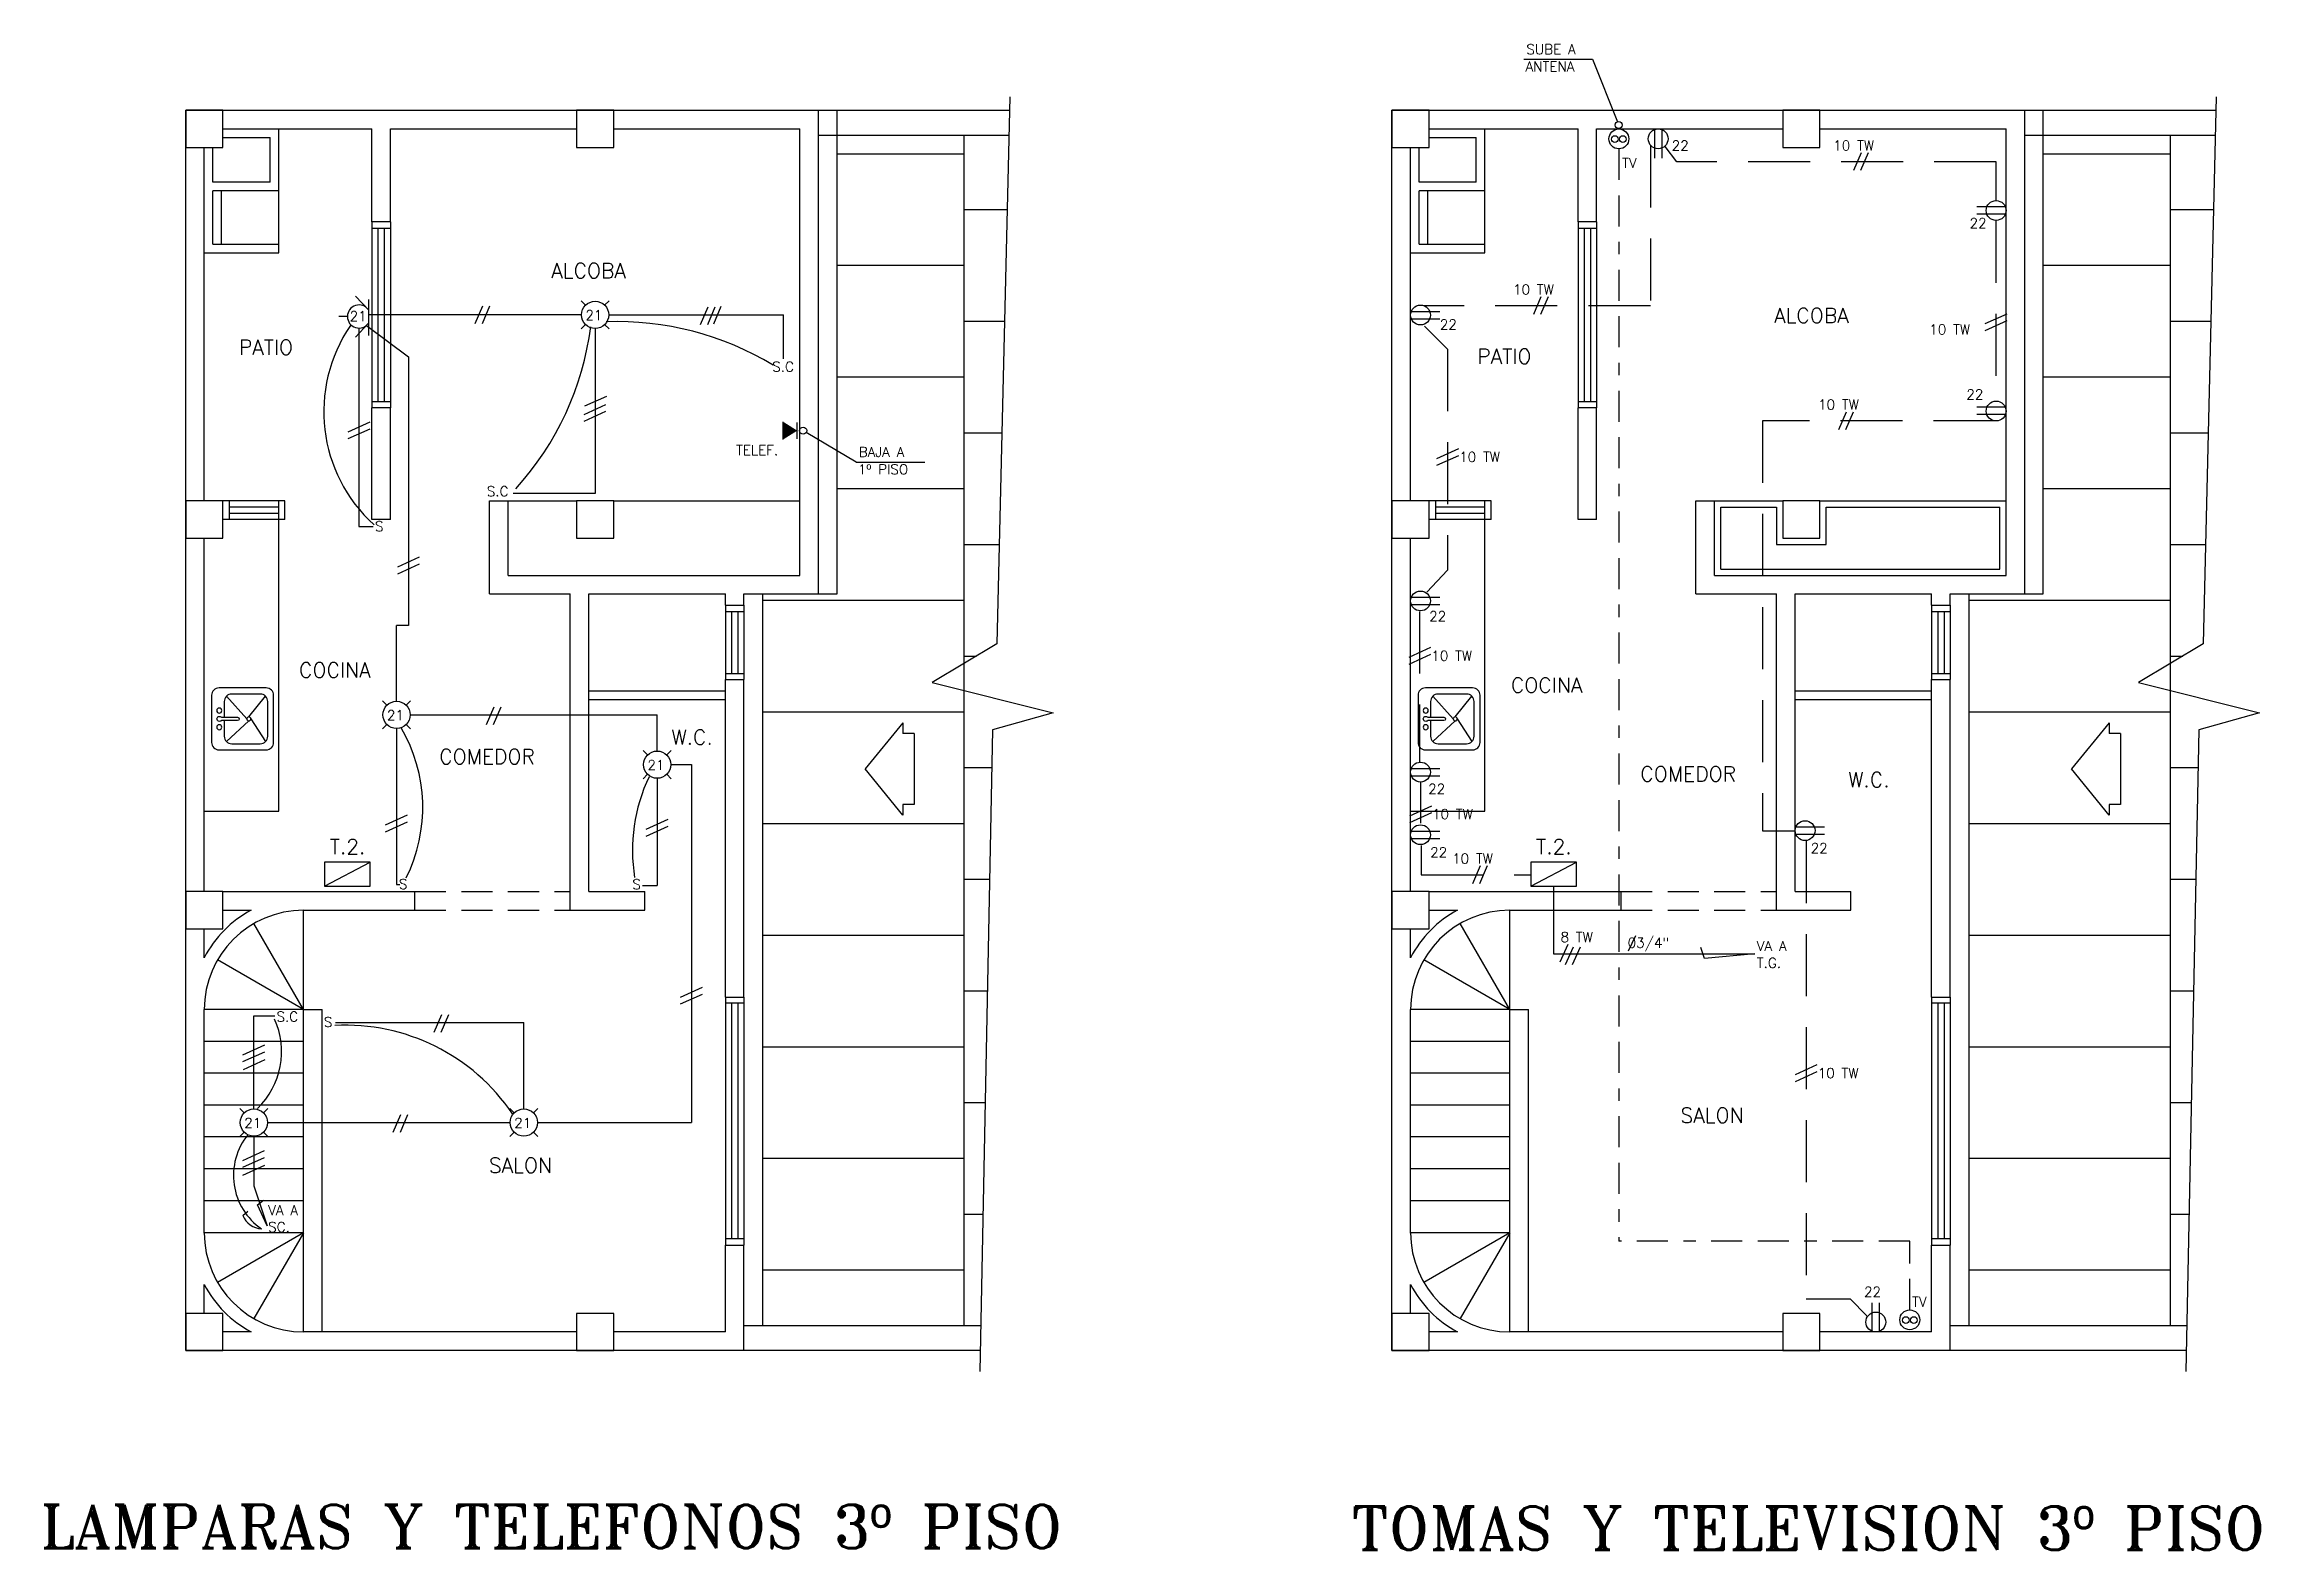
# Model space of a CAD drawing. Extents: x -89.1 to -43.4, y -9.8 to 19.6.
# Drawn here: x -61.21 to -43.35, y 7.46 to 19.6 of the extents above; entities that cross this region are included whole.
import ezdxf
from ezdxf.enums import TextEntityAlignment as Align

# ---------------------------------------------------------------- set-up
doc = ezdxf.new("R2010")
doc.units = 0
doc.header["$MEASUREMENT"] = 0
for name, pattern in [('BORDER2', [0.875, 0.25, -0.125, 0.25, -0.125, 0, -0.125]), ('CENTERX2', [4, 2.5, -0.5, 0.5, -0.5]), ('DASHED', [0.75, 0.5, -0.25]), ('HIDDEN', [0.375, 0.25, -0.125])]:
    doc.linetypes.add(name, pattern=pattern)
doc.layers.get('0').update_dxf_attribs({"linetype": 'CONTINUOUS'})
for name, color, linetype in [('ACOMETIDAS', 3, 'CENTERX2'), ('CABLES', 2, 'CONTINUOUS'), ('CAJONEO', 1, 'CONTINUOUS'), ('ELEMENTOS-ELEC', 2, 'CONTINUOUS'), ('NOTAS', 2, 'CONTINUOUS'), ('TEXTO', 2, 'CONTINUOUS'), ('TITULOS', 3, 'CONTINUOUS'), ('TUBERIA', 30, 'CONTINUOUS'), ('TUBERIA-PISO', 4, 'DASHED'), ('TUBERIA-TV', 21, 'BORDER2')]:
    doc.layers.add(name, color=color, linetype=linetype)
doc.styles.add('ROMANS', font='romans.shx', dxfattribs={"height": 0.08})
doc.styles.add('ROMANT', font='romant.shx', dxfattribs={"height": 0.15})

msp = doc.modelspace()

# ---------------------------------------------------------------- texts
at = {"layer": 'ELEMENTOS-ELEC', "style": 'ROMANS'}
for s, p in [('S.C', (-55.344, 16.962)), ('S.C', (-57.645, 15.957)), ('S', (-58.546, 15.675)), ('S', (-58.353, 12.79)), ('S', (-56.472, 12.789)), ('03/4"', (-48.449, 12.317)), ('S.C', (-59.34, 11.722)), ('S', (-58.958, 11.678))]:
    msp.add_text(s, height=0.08, dxfattribs=at).set_placement(p)
at = {"layer": 'NOTAS', "style": 'ROMANS'}
for s, p in [('ALCOBA', (-56.825, 17.776)), ('ALCOBA', (-46.968, 17.414)), ('PATIO', (-59.425, 17.158)), ('PATIO', (-49.443, 17.085)), ('COCINA', (-58.87, 14.556)), ('COCINA', (-49.102, 14.434)), ('W.C.', (-55.99, 14.015)), ('COMEDOR', (-57.643, 13.858)), ('COMEDOR', (-47.961, 13.718)), ('W.C.', (-46.505, 13.672)), ('SALON', (-47.769, 10.966)), ('SALON', (-57.374, 10.563))]:
    msp.add_text(s, height=0.12, dxfattribs=at).set_placement(p, align=Align.MIDDLE)
at = {"layer": 'TEXTO', "style": 'ROMANS'}
for s, p in [('SUBE A', (-49.266, 19.521)), ('ANTENA', (-49.272, 19.381)), ('22', (-48.094, 18.745)), ('10 TW', (-46.792, 18.745)), ('TV', (-48.493, 18.604)), ('22', (-45.693, 18.119)), ('10 TW', (-49.373, 17.584)), ('21', (-58.75, 17.369)), ('21', (-56.85, 17.377)), ('22', (-49.963, 17.302)), ('10 TW', (-46.018, 17.262)), ('22', (-45.719, 16.738)), ('10 TW', (-46.914, 16.656)), ('TELEF.', (-55.636, 16.288)), ('BAJA A', (-54.647, 16.274)), ('10 TW', (-49.807, 16.234)), ('1º PISO', (-54.653, 16.134)), ('22', (-50.049, 14.95)), ('10 TW', (-50.032, 14.631)), ('21', (-58.45, 14.152)), ('21', (-56.35, 13.75)), ('22', (-50.057, 13.558)), ('10 TW', (-50.026, 13.354)), ('22', (-50.041, 13.046)), ('10 TW', (-49.864, 12.996)), ('22', (-46.974, 13.08)), ('8 TW', (-48.99, 12.363)), ('VA A', (-47.408, 12.291)), ('T.G.', (-47.408, 12.155)), ('10 TW', (-46.917, 11.266)), ('21', (-59.6, 10.864)), ('21', (-57.424, 10.864)), ('VA A', (-59.407, 10.162)), ('SC.', (-59.407, 10.025)), ('22', (-46.544, 9.503)), ('TV', (-46.156, 9.421))]:
    msp.add_text(s, height=0.08, dxfattribs=at).set_placement(p)
at = {"layer": 'TEXTO', "color": 4, "style": 'ROMANS'}
for p in [(-58.911, 13.072), (-49.188, 13.072)]:
    msp.add_text('T.2.', height=0.12, dxfattribs=at).set_placement(p)
at = {"layer": 'TITULOS', "style": 'ROMANT'}
for s, p in [('LAMPARAS Y TELEFONOS 3º PISO', (-57.123, 7.653)), ('TOMAS Y TELEVISION 3º PISO', (-46.993, 7.641))]:
    msp.add_text(s, height=0.35, dxfattribs=at).set_placement(p, align=Align.MIDDLE)

# ---------------------------------------------------------------- blocks, each defined once
blk = doc.blocks.new('TUTOR61')
for p, q in [((0, -0.284), (-0.182, -0.119)), ((-0.013, -0.079), (-0.013, -0.209)), ((0.016, -0.3), (0.182, -0.119)), ((-0.016, -0.3), (-0.182, -0.434)), ((0, -0.317), (0.182, -0.434))]:
    blk.add_line(p, q)
blk.add_lwpolyline([(-0.19, 0), (0.19, 0, -0.414214), (0.25, -0.06), (0.25, -0.44, -0.414214), (0.19, -0.5), (-0.19, -0.5, -0.414214), (-0.25, -0.44), (-0.25, -0.06, -0.414214)], format="xyb", close=True)
for points in [[(0.013, -0.102), (0.14, -0.102, -0.414214), (0.2, -0.162), (0.2, -0.392, -0.414214), (0.14, -0.452), (-0.14, -0.452, -0.414214), (-0.2, -0.392), (-0.2, -0.162, -0.414214), (-0.14, -0.102)], [(-0.14, -0.102), (-0.013, -0.102, -0.414214)]]:
    blk.add_lwpolyline(points, format="xyb")
blk.add_lwpolyline([(0.013, -0.209), (0.013, -0.079)])
for centre, radius in [((-0.067, -0.062), 0.0203), ((0.067, -0.062), 0.0203), ((0, -0.3), 0.0163)]:
    blk.add_circle(centre, radius)
for centre, radius, start, end in [((0, -0.063), 0.0203, 309.4618, 230.5382), ((0, -0.209), 0.0129, 180, 0)]:
    blk.add_arc(centre, radius, start, end)

# ---------------------------------------------------------------- hatches: boundary and pattern name
at = {"layer": 'ELEMENTOS-ELEC'}
msp.add_hatch(color=256, dxfattribs=at).paths.add_polyline_path([(-55.142, 16.486), (-55.257, 16.414), (-55.257, 16.558)])

# ---------------------------------------------------------------- linework, layer by layer
at = {"layer": 'ACOMETIDAS'}
for p, q in [((-49.046, 12.812), (-49.046, 12.268)), ((-49.046, 12.268), (-47.423, 12.268)), ((-47.83, 12.23), (-47.858, 12.32)), ((-47.423, 12.268), (-47.83, 12.23))]:
    msp.add_line(p, q, dxfattribs=at)
at = {"layer": 'CABLES'}
for p, q in [((-46.568, 18.725), (-46.628, 18.583)), ((-46.51, 18.725), (-46.571, 18.583)), ((-49.148, 17.564), (-49.208, 17.422)), ((-49.091, 17.564), (-49.151, 17.422)), ((-57.679, 17.49), (-57.74, 17.347)), ((-57.622, 17.49), (-57.683, 17.347)), ((-55.863, 17.481), (-55.924, 17.339)), ((-55.806, 17.481), (-55.867, 17.339)), ((-55.758, 17.487), (-55.818, 17.345)), ((-45.393, 17.426), (-45.569, 17.346)), ((-45.393, 17.37), (-45.569, 17.29)), ((-56.687, 16.694), (-56.863, 16.614)), ((-56.687, 16.639), (-56.863, 16.559)), ((-56.681, 16.762), (-56.857, 16.682)), ((-46.689, 16.636), (-46.75, 16.493)), ((-46.632, 16.636), (-46.693, 16.493)), ((-58.589, 16.555), (-58.765, 16.475)), ((-58.589, 16.499), (-58.765, 16.419)), ((-49.813, 16.34), (-49.989, 16.26)), ((-49.813, 16.284), (-49.989, 16.204)), ((-58.189, 15.465), (-58.366, 15.385)), ((-58.189, 15.409), (-58.366, 15.329)), ((-50.038, 14.737), (-50.214, 14.656)), ((-50.038, 14.681), (-50.214, 14.601)), ((-57.589, 14.256), (-57.65, 14.114)), ((-57.532, 14.256), (-57.593, 14.114)), ((-50.031, 13.459), (-50.208, 13.379)), ((-50.031, 13.404), (-50.208, 13.324)), ((-58.287, 13.386), (-58.463, 13.306)), ((-58.287, 13.33), (-58.463, 13.25)), ((-56.187, 13.351), (-56.363, 13.271)), ((-56.187, 13.295), (-56.363, 13.215)), ((-49.639, 12.976), (-49.7, 12.833)), ((-49.582, 12.976), (-49.643, 12.833)), ((-55.91, 11.996), (-56.086, 11.916)), ((-55.91, 11.941), (-56.086, 11.861)), ((-58.011, 11.775), (-58.072, 11.633)), ((-57.954, 11.775), (-58.015, 11.633)), ((-59.436, 11.531), (-59.613, 11.451)), ((-59.436, 11.476), (-59.613, 11.396)), ((-59.434, 11.413), (-59.61, 11.333)), ((-46.923, 11.372), (-47.099, 11.292)), ((-46.923, 11.316), (-47.099, 11.236)), ((-58.34, 10.969), (-58.401, 10.827)), ((-58.283, 10.969), (-58.344, 10.827)), ((-59.439, 10.679), (-59.615, 10.599)), ((-59.439, 10.624), (-59.615, 10.544)), ((-59.436, 10.561), (-59.613, 10.481))]:
    msp.add_line(p, q, dxfattribs=at)
at = {"layer": 'CAJONEO'}
for p, q in [((-53.429, 19.178), (-53.533, 14.768)), ((-43.705, 19.178), (-43.81, 14.768)), ((-60.072, 9.069), (-60.072, 19.069)), ((-60.072, 19.069), (-54.972, 19.069)), ((-54.972, 15.169), (-54.972, 19.069)), ((-54.972, 19.069), (-53.431, 19.069)), ((-54.822, 15.169), (-54.822, 19.069)), ((-50.349, 9.069), (-50.349, 19.069)), ((-50.349, 19.069), (-45.249, 19.069)), ((-45.249, 15.169), (-45.249, 19.069)), ((-45.249, 19.069), (-43.708, 19.069)), ((-45.099, 15.169), (-45.099, 19.069)), ((-59.922, 15.919), (-59.922, 18.769)), ((-59.852, 18.489), (-59.852, 18.769)), ((-59.772, 18.919), (-58.572, 18.919)), ((-59.772, 18.849), (-59.392, 18.849)), ((-59.392, 18.489), (-59.392, 18.849)), ((-59.322, 17.919), (-59.322, 18.919)), ((-58.572, 18.169), (-58.572, 18.919)), ((-58.422, 18.919), (-56.922, 18.919)), ((-58.422, 18.169), (-58.422, 18.919)), ((-56.622, 18.919), (-55.122, 18.919)), ((-55.122, 15.319), (-55.122, 18.919)), ((-54.972, 18.869), (-53.436, 18.869)), ((-53.797, 9.269), (-53.797, 18.869)), ((-50.199, 15.919), (-50.199, 18.769)), ((-50.129, 18.489), (-50.129, 18.769)), ((-50.049, 18.919), (-48.849, 18.919)), ((-50.049, 18.849), (-49.669, 18.849)), ((-49.669, 18.489), (-49.669, 18.849)), ((-49.599, 17.919), (-49.599, 18.919)), ((-48.849, 18.169), (-48.849, 18.919)), ((-48.699, 18.919), (-47.199, 18.919)), ((-48.699, 18.169), (-48.699, 18.919)), ((-46.899, 18.919), (-45.399, 18.919)), ((-45.399, 15.319), (-45.399, 18.919)), ((-45.249, 18.869), (-43.712, 18.869)), ((-44.074, 9.269), (-44.074, 18.869)), ((-54.822, 18.719), (-53.797, 18.719)), ((-45.099, 18.719), (-44.074, 18.719)), ((-59.392, 18.489), (-59.852, 18.489)), ((-59.322, 18.419), (-59.852, 18.419)), ((-59.852, 17.989), (-59.852, 18.419)), ((-59.782, 17.989), (-59.782, 18.419)), ((-49.669, 18.489), (-50.129, 18.489)), ((-49.599, 18.419), (-50.129, 18.419)), ((-50.129, 17.989), (-50.129, 18.419)), ((-50.059, 17.989), (-50.059, 18.419)), ((-53.797, 18.269), (-53.45, 18.269)), ((-44.074, 18.269), (-43.727, 18.269)), ((-58.572, 18.169), (-58.572, 16.669)), ((-58.422, 18.169), (-58.572, 18.169)), ((-58.572, 18.119), (-58.422, 18.119)), ((-58.522, 18.119), (-58.522, 16.719)), ((-58.472, 18.119), (-58.472, 16.719)), ((-58.422, 18.169), (-58.422, 16.669)), ((-48.849, 18.169), (-48.849, 16.669)), ((-48.699, 18.169), (-48.849, 18.169)), ((-48.849, 18.119), (-48.699, 18.119)), ((-48.799, 18.119), (-48.799, 16.719)), ((-48.749, 18.119), (-48.749, 16.719)), ((-48.699, 18.169), (-48.699, 16.669)), ((-59.922, 17.919), (-59.322, 17.919)), ((-59.852, 17.989), (-59.322, 17.989)), ((-50.199, 17.919), (-49.599, 17.919)), ((-50.129, 17.989), (-49.599, 17.989)), ((-54.822, 17.819), (-53.797, 17.819)), ((-45.099, 17.819), (-44.074, 17.819)), ((-53.797, 17.369), (-53.472, 17.369)), ((-44.074, 17.369), (-43.748, 17.369)), ((-54.822, 16.919), (-53.797, 16.919)), ((-54.822, 16.919), (-53.797, 16.919)), ((-45.099, 16.919), (-44.074, 16.919)), ((-45.099, 16.919), (-44.074, 16.919)), ((-58.422, 16.719), (-58.572, 16.719)), ((-58.422, 16.669), (-58.572, 16.669)), ((-58.572, 15.769), (-58.572, 16.669)), ((-58.422, 15.769), (-58.422, 16.669)), ((-48.699, 16.719), (-48.849, 16.719)), ((-48.699, 16.669), (-48.849, 16.669)), ((-48.849, 15.769), (-48.849, 16.669)), ((-48.699, 15.769), (-48.699, 16.669)), ((-53.797, 16.469), (-53.493, 16.469)), ((-44.074, 16.469), (-43.769, 16.469)), ((-59.272, 15.919), (-59.772, 15.919)), ((-59.722, 15.919), (-59.722, 15.769)), ((-59.322, 15.769), (-59.322, 15.919)), ((-59.272, 15.769), (-59.272, 15.919)), ((-57.622, 15.919), (-57.472, 15.919)), ((-57.622, 15.169), (-57.622, 15.919)), ((-57.622, 15.769), (-57.622, 15.919)), ((-57.472, 15.919), (-56.922, 15.919)), ((-57.472, 15.319), (-57.472, 15.919)), ((-56.622, 15.919), (-55.122, 15.919)), ((-54.822, 16.019), (-53.797, 16.019)), ((-49.549, 15.919), (-50.049, 15.919)), ((-49.999, 15.919), (-49.999, 15.769)), ((-49.599, 15.769), (-49.599, 15.919)), ((-49.549, 15.769), (-49.549, 15.919)), ((-47.899, 15.919), (-47.749, 15.919)), ((-47.899, 15.769), (-47.899, 15.919)), ((-47.899, 15.169), (-47.899, 15.919)), ((-47.749, 15.919), (-47.199, 15.919)), ((-47.749, 15.319), (-47.749, 15.919)), ((-46.899, 15.919), (-45.399, 15.919)), ((-45.099, 16.019), (-44.074, 16.019)), ((-59.272, 15.769), (-59.772, 15.769)), ((-59.322, 15.869), (-59.722, 15.869)), ((-59.322, 15.819), (-59.722, 15.819)), ((-59.322, 13.419), (-59.322, 15.769)), ((-58.422, 15.769), (-58.572, 15.769)), ((-49.549, 15.769), (-50.049, 15.769)), ((-49.599, 15.869), (-49.999, 15.869)), ((-49.599, 15.819), (-49.999, 15.819)), ((-49.599, 13.419), (-49.599, 15.769)), ((-48.699, 15.769), (-48.849, 15.769)), ((-47.699, 15.869), (-47.249, 15.869)), ((-47.699, 15.369), (-47.699, 15.869)), ((-46.849, 15.869), (-45.449, 15.869)), ((-45.449, 15.369), (-45.449, 15.869)), ((-59.922, 12.769), (-59.922, 15.619)), ((-53.797, 15.569), (-53.514, 15.569)), ((-50.199, 12.769), (-50.199, 15.619)), ((-44.074, 15.569), (-43.791, 15.569)), ((-47.699, 15.369), (-45.449, 15.369)), ((-57.472, 15.319), (-55.122, 15.319)), ((-47.749, 15.319), (-45.399, 15.319)), ((-57.622, 15.169), (-56.972, 15.169)), ((-56.972, 12.619), (-56.972, 15.169)), ((-56.822, 15.169), (-55.722, 15.169)), ((-56.822, 12.769), (-56.822, 15.169)), ((-55.722, 15.079), (-55.722, 15.169)), ((-55.722, 15.079), (-55.722, 14.479)), ((-55.722, 15.079), (-55.572, 15.079)), ((-55.722, 15.029), (-55.572, 15.029)), ((-55.672, 15.029), (-55.672, 14.529)), ((-55.622, 15.029), (-55.622, 14.529)), ((-55.572, 15.079), (-55.572, 15.169)), ((-55.572, 15.169), (-54.972, 15.169)), ((-55.572, 15.079), (-55.572, 14.479)), ((-55.422, 15.169), (-55.422, 9.269)), ((-55.422, 15.119), (-53.797, 15.119)), ((-55.422, 15.119), (-53.797, 15.119)), ((-54.972, 15.169), (-54.822, 15.169)), ((-47.899, 15.169), (-47.249, 15.169)), ((-47.249, 12.619), (-47.249, 15.169)), ((-47.099, 12.769), (-47.099, 15.169)), ((-47.099, 15.169), (-45.999, 15.169)), ((-45.999, 15.079), (-45.999, 15.169)), ((-45.999, 15.079), (-45.999, 14.479)), ((-45.999, 15.079), (-45.849, 15.079)), ((-45.999, 15.029), (-45.849, 15.029)), ((-45.949, 15.029), (-45.949, 14.529)), ((-45.899, 15.029), (-45.899, 14.529)), ((-45.849, 15.169), (-45.249, 15.169)), ((-45.849, 15.079), (-45.849, 15.169)), ((-45.849, 15.079), (-45.849, 14.479)), ((-45.699, 15.169), (-45.699, 9.269)), ((-45.699, 15.119), (-44.074, 15.119)), ((-45.699, 15.119), (-44.074, 15.119)), ((-45.249, 15.169), (-45.099, 15.169)), ((-53.533, 14.768), (-54.055, 14.456)), ((-53.797, 14.669), (-53.698, 14.669)), ((-43.81, 14.768), (-44.331, 14.456)), ((-44.074, 14.669), (-43.974, 14.669)), ((-55.722, 14.529), (-55.572, 14.529)), ((-55.722, 11.919), (-55.722, 14.479)), ((-55.722, 14.479), (-55.572, 14.479)), ((-55.572, 11.919), (-55.572, 14.479)), ((-45.999, 14.529), (-45.849, 14.529)), ((-45.999, 11.919), (-45.999, 14.479)), ((-45.999, 14.479), (-45.849, 14.479)), ((-45.849, 11.919), (-45.849, 14.479)), ((-54.055, 14.456), (-53.081, 14.212)), ((-44.331, 14.456), (-43.357, 14.212)), ((-55.422, 14.219), (-53.797, 14.219)), ((-54.291, 14.129), (-54.595, 13.758)), ((-54.291, 14.129), (-54.291, 14.045)), ((-53.081, 14.212), (-53.568, 14.074)), ((-45.699, 14.219), (-44.074, 14.219)), ((-44.568, 14.129), (-44.871, 13.758)), ((-44.568, 14.129), (-44.568, 14.045)), ((-43.357, 14.212), (-43.844, 14.074)), ((-54.201, 14.045), (-54.291, 14.045)), ((-54.201, 14.045), (-54.201, 13.471)), ((-53.568, 14.074), (-53.672, 8.9)), ((-44.477, 14.045), (-44.568, 14.045)), ((-44.477, 14.045), (-44.477, 13.471)), ((-43.844, 14.074), (-43.949, 8.9)), ((-54.291, 13.387), (-54.595, 13.758)), ((-53.797, 13.769), (-53.574, 13.769)), ((-44.568, 13.387), (-44.871, 13.758)), ((-44.074, 13.769), (-43.85, 13.769)), ((-59.922, 13.419), (-59.322, 13.419)), ((-54.291, 13.471), (-54.291, 13.387)), ((-54.201, 13.471), (-54.291, 13.471)), ((-50.199, 13.419), (-49.599, 13.419)), ((-44.477, 13.471), (-44.568, 13.471)), ((-44.568, 13.471), (-44.568, 13.387)), ((-55.422, 13.319), (-53.797, 13.319)), ((-45.699, 13.319), (-44.074, 13.319)), ((-53.797, 12.869), (-53.592, 12.869)), ((-44.074, 12.869), (-43.869, 12.869)), ((-59.772, 12.769), (-58.224, 12.769)), ((-58.224, 12.619), (-58.224, 12.769)), ((-56.822, 12.769), (-56.372, 12.769)), ((-56.372, 12.619), (-56.372, 12.769)), ((-50.049, 12.769), (-48.501, 12.769)), ((-48.501, 12.619), (-48.501, 12.769)), ((-47.099, 12.769), (-46.649, 12.769)), ((-46.649, 12.619), (-46.649, 12.769)), ((-59.772, 12.619), (-59.543, 12.619)), ((-59.122, 11.819), (-59.522, 12.512)), ((-59.122, 11.819), (-59.122, 12.619)), ((-59.122, 12.619), (-58.224, 12.619)), ((-56.972, 12.619), (-56.372, 12.619)), ((-50.049, 12.619), (-49.82, 12.619)), ((-49.399, 11.819), (-49.799, 12.512)), ((-49.399, 11.819), (-49.399, 12.619)), ((-49.399, 12.619), (-48.501, 12.619)), ((-47.249, 12.619), (-46.649, 12.619)), ((-59.922, 12.236), (-59.922, 12.469)), ((-55.422, 12.419), (-53.797, 12.419)), ((-55.422, 12.419), (-53.797, 12.419)), ((-50.199, 12.236), (-50.199, 12.469)), ((-45.699, 12.419), (-44.074, 12.419)), ((-45.699, 12.419), (-44.074, 12.419)), ((-59.122, 11.819), (-59.815, 12.219)), ((-49.399, 11.819), (-50.091, 12.219)), ((-53.797, 11.969), (-53.61, 11.969)), ((-44.074, 11.969), (-43.887, 11.969)), ((-59.122, 11.819), (-59.927, 11.819)), ((-59.922, 10.015), (-59.922, 11.819)), ((-59.122, 9.219), (-59.122, 11.819)), ((-59.122, 11.819), (-58.972, 11.819)), ((-58.972, 9.219), (-58.972, 11.819)), ((-55.722, 11.919), (-55.572, 11.919)), ((-55.722, 11.919), (-55.722, 9.919)), ((-55.572, 11.869), (-55.722, 11.869)), ((-55.672, 11.869), (-55.672, 9.969)), ((-55.622, 11.869), (-55.622, 9.969)), ((-55.572, 11.919), (-55.572, 9.919)), ((-49.399, 11.819), (-50.203, 11.819)), ((-50.199, 10.015), (-50.199, 11.819)), ((-49.399, 9.219), (-49.399, 11.819)), ((-49.399, 11.819), (-49.249, 11.819)), ((-49.249, 9.219), (-49.249, 11.819)), ((-45.999, 11.919), (-45.849, 11.919)), ((-45.999, 11.919), (-45.999, 9.919)), ((-45.849, 11.869), (-45.999, 11.869)), ((-45.949, 11.869), (-45.949, 9.969)), ((-45.899, 11.869), (-45.899, 9.969)), ((-45.849, 11.919), (-45.849, 9.919)), ((-59.122, 11.562), (-59.927, 11.562)), ((-55.422, 11.519), (-53.797, 11.519)), ((-49.399, 11.562), (-50.203, 11.562)), ((-45.699, 11.519), (-44.074, 11.519)), ((-59.122, 11.305), (-59.927, 11.305)), ((-59.922, 10.015), (-59.922, 11.412)), ((-49.399, 11.305), (-50.203, 11.305)), ((-50.199, 10.015), (-50.199, 11.412)), ((-59.122, 11.048), (-59.927, 11.048)), ((-53.797, 11.069), (-53.629, 11.069)), ((-49.399, 11.048), (-50.203, 11.048)), ((-44.074, 11.069), (-43.905, 11.069)), ((-59.122, 10.791), (-59.927, 10.791)), ((-49.399, 10.791), (-50.203, 10.791)), ((-55.422, 10.619), (-53.797, 10.619)), ((-45.699, 10.619), (-44.074, 10.619)), ((-59.122, 10.534), (-59.927, 10.534)), ((-49.399, 10.534), (-50.203, 10.534)), ((-59.122, 10.276), (-59.927, 10.276)), ((-49.399, 10.276), (-50.203, 10.276)), ((-59.122, 10.019), (-59.922, 10.019)), ((-59.122, 10.019), (-59.815, 9.619)), ((-59.122, 10.019), (-59.522, 9.327)), ((-53.797, 10.169), (-53.647, 10.169)), ((-49.399, 10.019), (-50.199, 10.019)), ((-49.399, 10.019), (-50.091, 9.619)), ((-49.399, 10.019), (-49.799, 9.327)), ((-44.074, 10.169), (-43.923, 10.169)), ((-55.572, 9.969), (-55.722, 9.969)), ((-55.722, 9.219), (-55.722, 9.919)), ((-55.722, 9.919), (-55.572, 9.919)), ((-55.572, 9.069), (-55.572, 9.919)), ((-45.849, 9.969), (-45.999, 9.969)), ((-45.999, 9.219), (-45.999, 9.919)), ((-45.999, 9.919), (-45.849, 9.919)), ((-45.849, 9.069), (-45.849, 9.919)), ((-55.422, 9.719), (-53.797, 9.719)), ((-45.699, 9.719), (-44.074, 9.719)), ((-59.922, 9.369), (-59.922, 9.602)), ((-50.199, 9.369), (-50.199, 9.602)), ((-59.543, 9.219), (-59.772, 9.219)), ((-56.922, 9.219), (-59.122, 9.219)), ((-55.722, 9.219), (-56.622, 9.219)), ((-53.665, 9.269), (-55.572, 9.269)), ((-49.82, 9.219), (-50.049, 9.219)), ((-47.199, 9.219), (-49.399, 9.219)), ((-45.999, 9.219), (-46.899, 9.219)), ((-43.941, 9.269), (-45.849, 9.269)), ((-55.572, 9.069), (-60.072, 9.069)), ((-53.669, 9.069), (-55.572, 9.069)), ((-45.849, 9.069), (-50.349, 9.069)), ((-43.945, 9.069), (-45.849, 9.069))]:
    msp.add_line(p, q, dxfattribs=at)
at = {"layer": 'CAJONEO', "color": 6}
for p, q in [((-56.822, 14.389), (-55.722, 14.389)), ((-56.822, 14.319), (-55.722, 14.319)), ((-47.099, 14.389), (-45.999, 14.389)), ((-47.099, 14.319), (-45.999, 14.319))]:
    msp.add_line(p, q, dxfattribs=at)
at = {"layer": 'CAJONEO', "linetype": 'HIDDEN'}
for p, q in [((-58.224, 12.769), (-56.972, 12.769)), ((-48.501, 12.769), (-47.249, 12.769)), ((-58.224, 12.619), (-56.972, 12.619)), ((-48.501, 12.619), (-47.249, 12.619))]:
    msp.add_line(p, q, dxfattribs=at)
at = {"layer": 'CAJONEO'}
for points in [[(-60.072, 18.769), (-59.772, 18.769), (-59.772, 19.069), (-60.072, 19.069)], [(-56.922, 18.769), (-56.622, 18.769), (-56.622, 19.069), (-56.922, 19.069)], [(-50.349, 18.769), (-50.049, 18.769), (-50.049, 19.069), (-50.349, 19.069)], [(-47.199, 18.769), (-46.899, 18.769), (-46.899, 19.069), (-47.199, 19.069)], [(-60.072, 15.619), (-59.772, 15.619), (-59.772, 15.919), (-60.072, 15.919)], [(-56.922, 15.619), (-56.622, 15.619), (-56.622, 15.919), (-56.922, 15.919)], [(-50.349, 15.619), (-50.049, 15.619), (-50.049, 15.919), (-50.349, 15.919)], [(-47.199, 15.619), (-46.899, 15.619), (-46.899, 15.919), (-47.199, 15.919)], [(-60.072, 12.469), (-59.772, 12.469), (-59.772, 12.769), (-60.072, 12.769)], [(-50.349, 12.469), (-50.049, 12.469), (-50.049, 12.769), (-50.349, 12.769)], [(-60.072, 9.069), (-59.772, 9.069), (-59.772, 9.369), (-60.072, 9.369)], [(-56.922, 9.069), (-56.622, 9.069), (-56.622, 9.369), (-56.922, 9.369)], [(-50.349, 9.069), (-50.049, 9.069), (-50.049, 9.369), (-50.349, 9.369)], [(-47.199, 9.069), (-46.899, 9.069), (-46.899, 9.369), (-47.199, 9.369)]]:
    msp.add_lwpolyline(points, close=True, dxfattribs=at)
msp.add_lwpolyline([(-47.249, 15.869), (-47.249, 15.569), (-46.849, 15.569), (-46.849, 15.869)], dxfattribs=at)
for centre, radius, start, end in [((-59.122, 11.819), 0.8, 90, 180), ((-59.122, 11.824), 0.9, 117.8898, 152.734), ((-49.399, 11.819), 0.8, 90, 180), ((-49.399, 11.824), 0.9, 117.8898, 152.734), ((-59.122, 10.019), 0.8, 180, 270), ((-49.399, 10.019), 0.8, 180, 270), ((-59.122, 10.015), 0.9, 207.266, 242.1102), ((-49.399, 10.015), 0.9, 207.266, 242.1102)]:
    msp.add_arc(centre, radius, start, end, dxfattribs=at)
at = {"layer": 'ELEMENTOS-ELEC'}
for p, q in [((-48.232, 18.914), (-48.232, 18.684)), ((-48.173, 18.914), (-48.173, 18.684)), ((-45.404, 18.29), (-45.634, 18.29)), ((-45.404, 18.231), (-45.634, 18.231)), ((-58.598, 17.459), (-58.702, 17.571)), ((-56.85, 17.497), (-56.885, 17.532)), ((-56.695, 17.497), (-56.659, 17.532)), ((-58.768, 17.406), (-58.838, 17.406)), ((-58.598, 17.352), (-58.702, 17.24)), ((-56.85, 17.342), (-56.885, 17.306)), ((-56.695, 17.342), (-56.659, 17.306)), ((-50.193, 17.447), (-49.963, 17.447)), ((-50.193, 17.388), (-49.963, 17.388)), ((-45.404, 16.674), (-45.634, 16.674)), ((-45.404, 16.615), (-45.634, 16.615)), ((-55.257, 16.414), (-55.257, 16.558)), ((-50.193, 15.143), (-49.963, 15.143)), ((-50.193, 15.084), (-49.963, 15.084)), ((-58.45, 14.272), (-58.485, 14.307)), ((-58.295, 14.272), (-58.259, 14.307)), ((-58.45, 14.117), (-58.485, 14.081)), ((-58.295, 14.117), (-58.259, 14.081)), ((-56.35, 13.871), (-56.385, 13.906)), ((-56.195, 13.871), (-56.159, 13.906)), ((-50.193, 13.762), (-49.963, 13.762)), ((-56.35, 13.715), (-56.385, 13.68)), ((-56.195, 13.715), (-56.159, 13.68)), ((-50.193, 13.703), (-49.963, 13.703)), ((-50.193, 13.257), (-49.963, 13.257)), ((-47.093, 13.291), (-46.863, 13.291)), ((-47.093, 13.232), (-46.863, 13.232)), ((-50.193, 13.198), (-49.963, 13.198)), ((-58.954, 12.812), (-58.586, 13.008)), ((-49.23, 12.812), (-48.862, 13.008)), ((-48.931, 12.342), (-48.995, 12.201)), ((-48.889, 12.321), (-48.953, 12.179)), ((-48.832, 12.321), (-48.896, 12.179)), ((-59.6, 10.985), (-59.635, 11.02)), ((-59.444, 10.985), (-59.409, 11.02)), ((-57.423, 10.985), (-57.459, 11.02)), ((-57.268, 10.985), (-57.233, 11.02)), ((-59.6, 10.829), (-59.635, 10.794)), ((-59.444, 10.829), (-59.409, 10.794)), ((-57.423, 10.829), (-57.459, 10.794)), ((-57.268, 10.829), (-57.233, 10.794)), ((-46.478, 9.225), (-46.478, 9.454)), ((-46.419, 9.225), (-46.419, 9.454))]:
    msp.add_line(p, q, dxfattribs=at)
at = {"layer": 'ELEMENTOS-ELEC', "color": 4}
for p, q in [((-58.598, 17.544), (-58.598, 17.253)), ((-58.615, 17.333), (-58.275, 17.082)), ((-56.882, 17.419), (-58.598, 17.419)), ((-56.662, 17.419), (-55.252, 17.419)), ((-55.252, 17.066), (-55.252, 17.419)), ((-58.675, 17.312), (-58.675, 15.712)), ((-56.772, 17.309), (-56.772, 15.978)), ((-58.275, 17.082), (-58.275, 14.915)), ((-56.772, 15.978), (-57.432, 15.978)), ((-58.675, 15.712), (-58.56, 15.712)), ((-58.372, 14.304), (-58.372, 14.915)), ((-58.275, 14.915), (-58.372, 14.915)), ((-58.262, 14.194), (-56.272, 14.194)), ((-56.272, 13.903), (-56.272, 14.194)), ((-58.372, 14.084), (-58.372, 12.826)), ((-56.162, 13.793), (-55.995, 13.793)), ((-55.995, 13.793), (-55.995, 10.907)), ((-56.272, 13.683), (-56.272, 12.82)), ((-58.372, 12.826), (-58.347, 12.826)), ((-56.39, 12.82), (-56.272, 12.82)), ((-59.522, 11.769), (-59.354, 11.769)), ((-59.522, 11.017), (-59.522, 11.769)), ((-58.864, 11.713), (-57.346, 11.713)), ((-57.346, 11.017), (-57.346, 11.713)), ((-59.412, 10.907), (-57.456, 10.907)), ((-57.236, 10.907), (-55.995, 10.907)), ((-59.522, 10.797), (-59.522, 10.396)), ((-59.522, 10.396), (-59.414, 10.076)), ((-59.493, 10.244), (-59.444, 10.283)), ((-59.414, 10.076), (-59.493, 10.244))]:
    msp.add_line(p, q, dxfattribs=at)
at = {"layer": 'ELEMENTOS-ELEC', "color": 6}
msp.add_line((-59.611, 10.158), (-59.571, 10.193), dxfattribs=at)
at = {"layer": 'ELEMENTOS-ELEC'}
for points in [[(-58.586, 13.008), (-58.954, 13.008), (-58.954, 12.812), (-58.586, 12.812)], [(-48.862, 13.008), (-49.23, 13.008), (-49.23, 12.812), (-48.862, 12.812)]]:
    msp.add_lwpolyline(points, close=True, dxfattribs=at)
for centre, radius in [((-48.521, 18.95), 0.0285), ((-48.52, 18.838), 0.08), ((-48.553, 18.837), 0.0268), ((-48.488, 18.837), 0.0268), ((-48.203, 18.839), 0.08), ((-45.479, 18.261), 0.08), ((-56.772, 17.419), 0.11), ((-50.119, 17.418), 0.08), ((-45.479, 16.644), 0.08), ((-55.095, 16.486), 0.0285), ((-50.119, 15.113), 0.08), ((-58.372, 14.194), 0.11), ((-56.272, 13.793), 0.11), ((-50.119, 13.733), 0.08), ((-50.119, 13.228), 0.08), ((-47.019, 13.261), 0.08), ((-59.522, 10.907), 0.11), ((-57.346, 10.907), 0.11), ((-46.449, 9.299), 0.08), ((-46.175, 9.317), 0.08), ((-46.207, 9.315), 0.0268), ((-46.143, 9.315), 0.0268)]:
    msp.add_circle(centre, radius, dxfattribs=at)
at = {"layer": 'ELEMENTOS-ELEC', "color": 6}
for centre, radius, start, end in [((-57.73, 16.639), 1.229, 145.5914, 227.9121), ((-59.178, 17.627), 2.39, 317.6747, 352.7152), ((-56.596, 14.933), 2.432, 58.8247, 92.0651), ((-59.437, 13.447), 1.276, 333.5842, 30.2877), ((-55.099, 13.104), 1.372, 154.4505, 189.2672), ((-59.941, 11.48), 0.642, 314.3462, 24.0934), ((-58.786, 10.064), 1.629, 34.1366, 92.9274), ((-59.164, 10.481), 0.523, 141.0895, 235.3624), ((-59.452, 10.223), 0.172, 202.1105, 266.8886)]:
    msp.add_arc(centre, radius, start, end, dxfattribs=at)
at = {"layer": 'ELEMENTOS-ELEC'}
msp.add_arc((-58.675, 17.406), 0.0934, 34.8127, 325.1873, dxfattribs=at)
at = {"layer": 'TEXTO', "color": 212}
for p, q in [((-49.287, 19.48), (-48.732, 19.48)), ((-48.732, 19.48), (-48.532, 18.977)), ((-54.668, 16.233), (-55.07, 16.471)), ((-54.668, 16.233), (-54.113, 16.233))]:
    msp.add_line(p, q, dxfattribs=at)
at = {"layer": 'TEXTO'}
msp.add_line((-48.387, 12.414), (-48.445, 12.289), dxfattribs=at)
at = {"layer": 'TUBERIA'}
msp.add_line((-55.142, 16.42), (-55.142, 16.552), dxfattribs=at)
at = {"layer": 'TUBERIA-PISO'}
for p, q in [((-48.266, 18.785), (-48.266, 17.493)), ((-48.053, 18.654), (-48.148, 18.776)), ((-45.479, 18.654), (-48.053, 18.654)), ((-45.479, 18.341), (-45.479, 18.654)), ((-45.481, 18.179), (-45.481, 16.729)), ((-48.266, 17.493), (-50.09, 17.493)), ((-50.087, 17.329), (-49.901, 17.143)), ((-49.901, 17.143), (-49.901, 15.361)), ((-47.361, 16.564), (-47.361, 13.259)), ((-45.484, 16.564), (-47.361, 16.564)), ((-49.901, 15.361), (-50.068, 15.185)), ((-50.126, 15.029), (-50.126, 13.813)), ((-50.119, 13.653), (-50.119, 13.32)), ((-47.361, 13.259), (-47.096, 13.259)), ((-50.113, 13.142), (-50.113, 12.905)), ((-47.011, 13.177), (-47.011, 9.487)), ((-50.113, 12.905), (-49.225, 12.905)), ((-47.011, 9.487), (-46.656, 9.487)), ((-46.656, 9.487), (-46.521, 9.349))]:
    msp.add_line(p, q, dxfattribs=at)
at = {"layer": 'TUBERIA-TV'}
for p, q in [((-48.52, 18.758), (-48.52, 9.952)), ((-46.175, 9.952), (-48.52, 9.952)), ((-46.175, 9.397), (-46.175, 9.952))]:
    msp.add_line(p, q, dxfattribs=at)

# ---------------------------------------------------------------- block references
at = {"layer": 'CAJONEO', "xscale": -1, "rotation": 90}
for p in [(-59.863, 14.162), (-50.139, 14.162)]:
    msp.add_blockref('TUTOR61', p, dxfattribs=at)

msp.set_redraw_order([(e.dxf.handle, doc.entitydb.next_handle()) for e in msp.query("TEXT MTEXT ATTDEF DIMENSION ARC_DIMENSION")])  # texts and dimensions are drawn at this point

doc.saveas('drawing.dxf')
